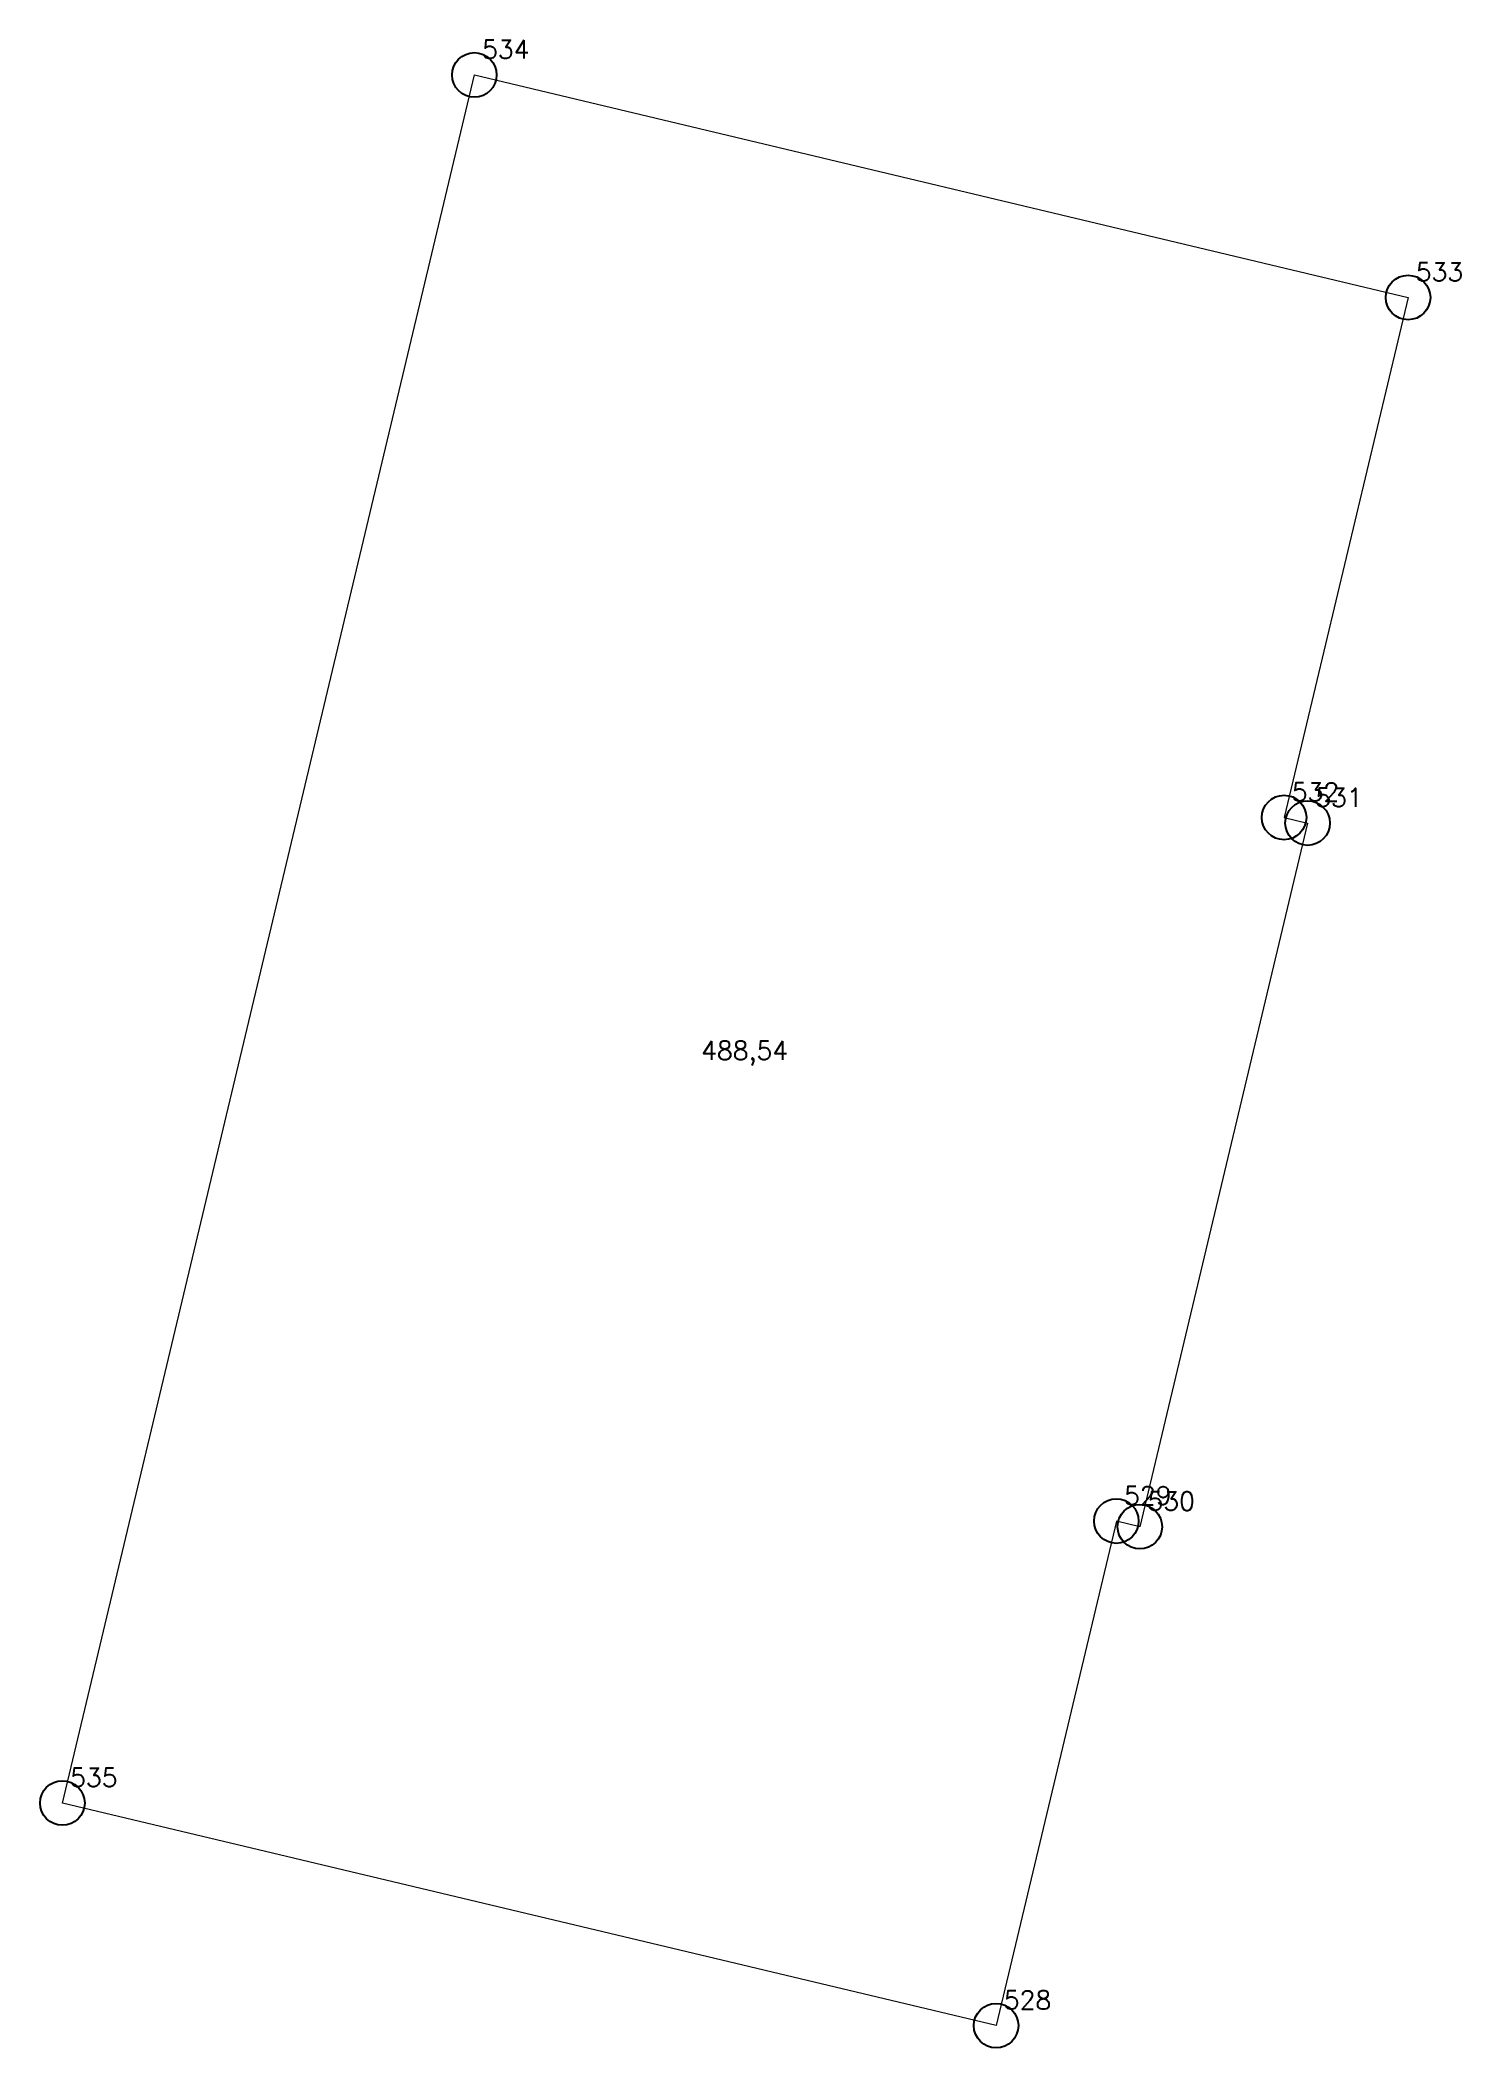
# Model space of a CAD drawing. Extents: x 1390459 to 1399894, y 355072 to 361029.
# Drawn here: x 1394565.02 to 1394588.95, y 359196.36 to 359230.18 of the extents above; entities that cross this region are included whole.
import ezdxf

# ---------------------------------------------------------------- set-up
doc = ezdxf.new("R2010")
doc.units = 0
doc.header["$PDMODE"] = 33
doc.header["$PDSIZE"] = 0.75
doc.layers.add('8 - ценная историческая застройка конец ХIX - начало ХХ века', color=7, linetype='Continuous')
doc.styles.get("Standard").update_dxf_attribs({"font": 'simplex.shx'})

msp = doc.modelspace()

# ---------------------------------------------------------------- texts
at = {"layer": '8 - ценная историческая застройка конец ХIX - начало ХХ века', "color": 7}
for s, p in [('534', (1394572.466, 359229.866)), ('533', (1394588.192, 359226.118)), ('532', (1394586.104, 359217.36)), ('531', (1394586.499, 359217.266)), ('488,54', (1394576.156, 359213.005)), ('529', (1394583.279, 359205.509)), ('530', (1394583.674, 359205.415)), ('535', (1394565.528, 359200.761)), ('528', (1394581.254, 359197.013))]:
    msp.add_text(s, height=0.3111, dxfattribs=at).set_placement(p)

# ---------------------------------------------------------------- linework, layer by layer
at = {"layer": '8 - ценная историческая застройка конец ХIX - начало ХХ века', "color": 7, "lineweight": 20}
msp.add_lwpolyline([(1394581.125, 359196.738), (1394565.399, 359200.487), (1394572.337, 359229.592), (1394588.063, 359225.843), (1394585.975, 359217.085), (1394586.37, 359216.991), (1394583.545, 359205.141), (1394583.15, 359205.235), (1394581.125, 359196.738)], close=True, dxfattribs=at)
at = {"layer": '8 - ценная историческая застройка конец ХIX - начало ХХ века'}
for p in [(1394572.337, 359229.592), (1394588.063, 359225.843), (1394585.975, 359217.085), (1394586.37, 359216.991), (1394583.15, 359205.235), (1394583.545, 359205.141), (1394565.399, 359200.487), (1394581.125, 359196.738)]:
    msp.add_point(p, dxfattribs=at)

msp.set_redraw_order([(e.dxf.handle, doc.entitydb.next_handle()) for e in msp.query("TEXT MTEXT ATTDEF DIMENSION ARC_DIMENSION")])  # texts and dimensions are drawn at this point

doc.saveas('drawing.dxf')
